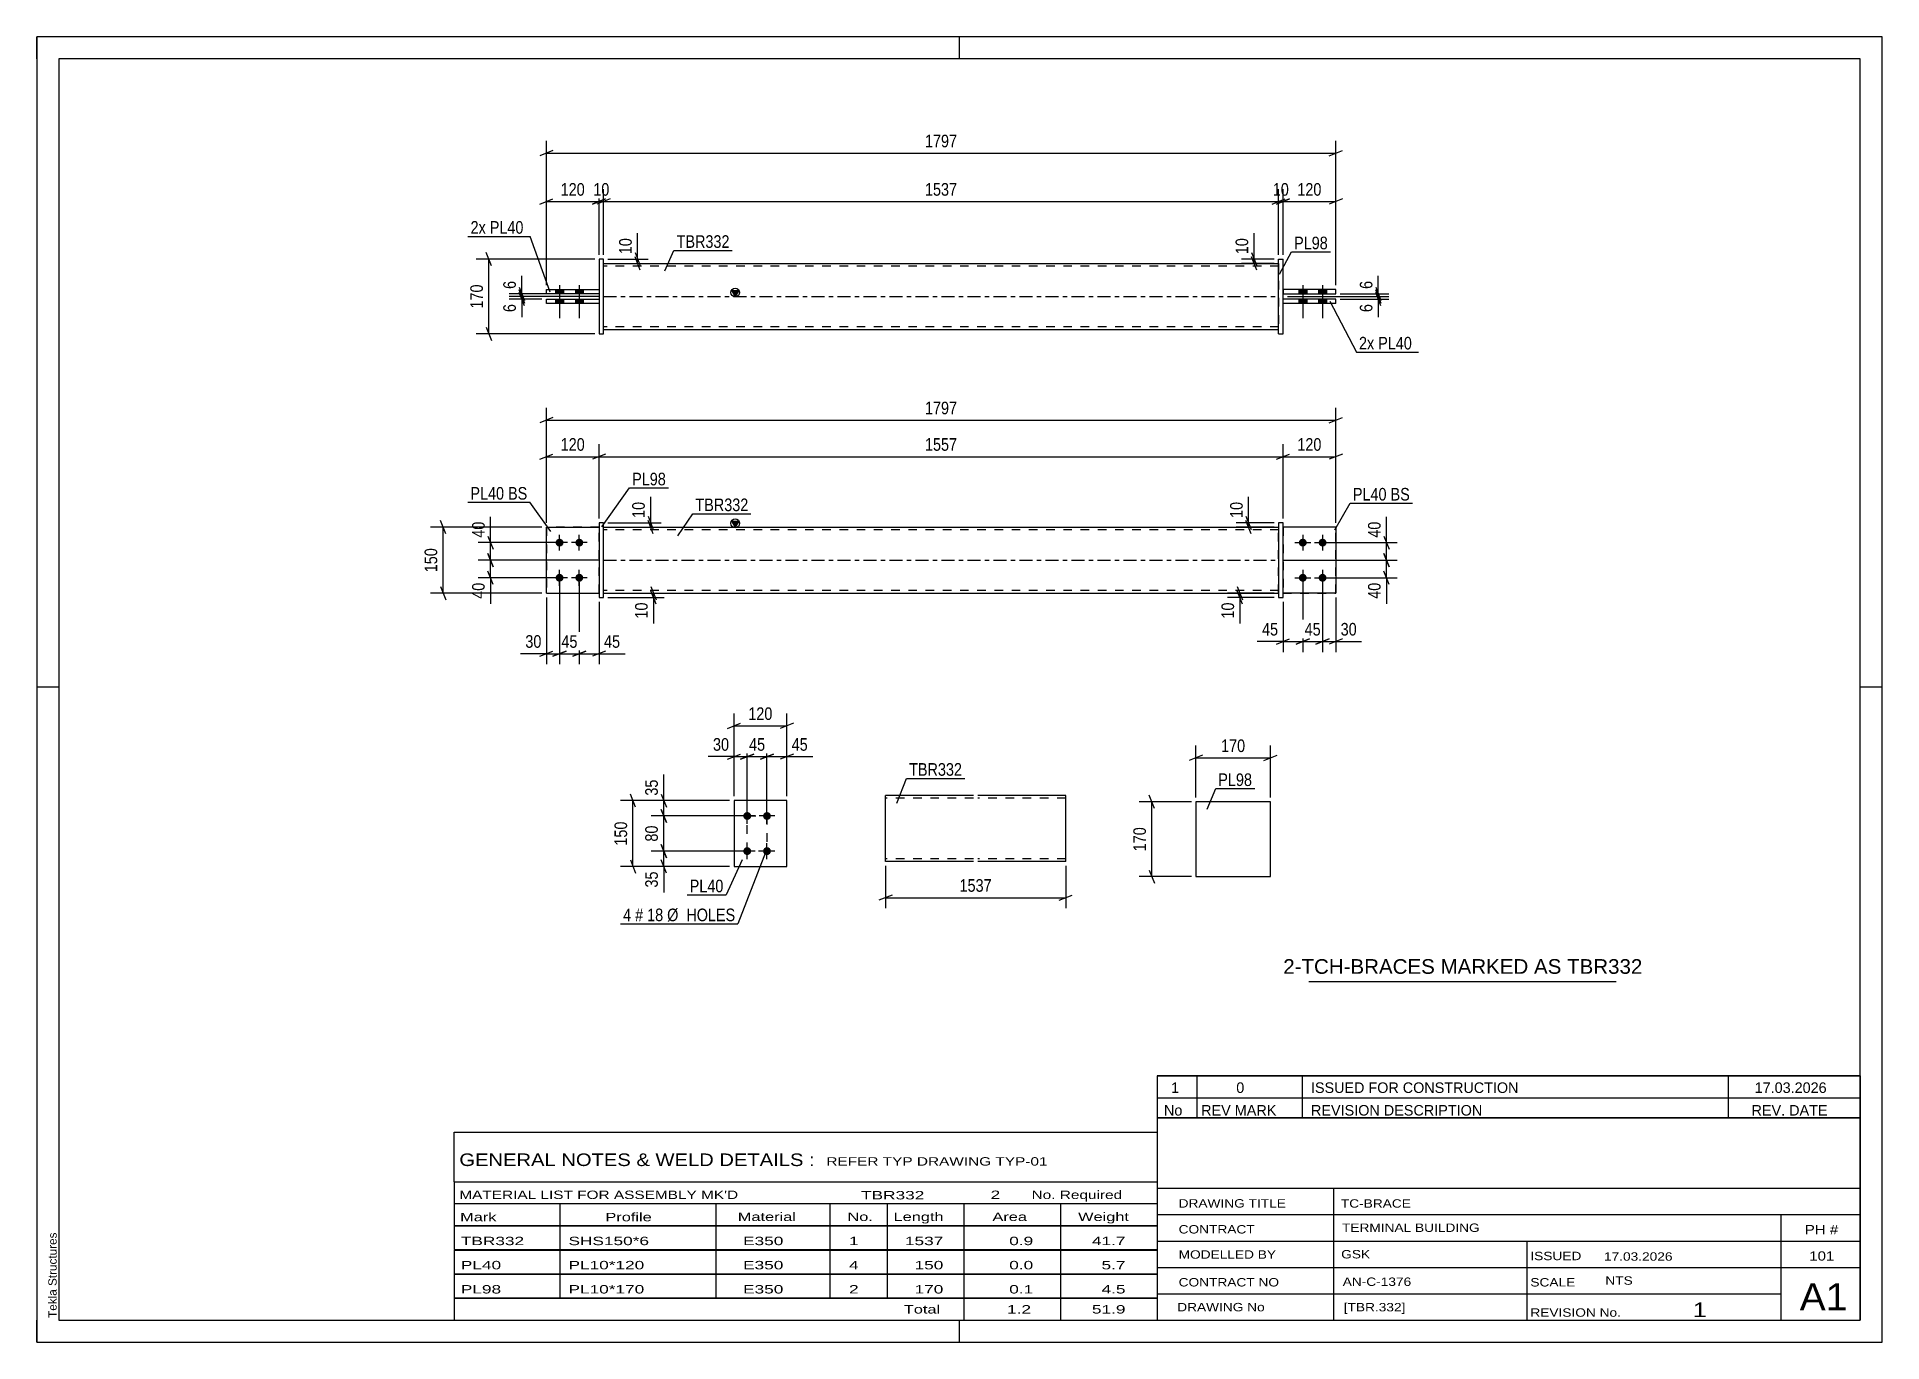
# Model space of a CAD drawing. Header units: millimetres. Extents: x 0 to 420, y 0 to 297.
import ezdxf

# ---------------------------------------------------------------- set-up
doc = ezdxf.new("R2010")
doc.units = ezdxf.units.MM
doc.linetypes.add('DXK_LINE_DOT2', pattern=[3.9198, 1.9599, -1.9599])
doc.linetypes.add('DXK_LINE_DOT3', pattern=[5.9187, 2.979, -0.9799, 0.9799, -0.9799])
doc.styles.add('Arial', font='ARIAL.TTF', dxfattribs={"height": 0.2})
doc.styles.add('Arial Narrow', font='ARIALN.TTF', dxfattribs={"height": 0.2})

# ---------------------------------------------------------------- blocks, each defined once
blk = doc.blocks.new('Unknown-580611942-1130')
at = {"color": 5, "linetype": 'Continuous'}
for p, q in [((420, 297), (0, 297)), ((0, 297), (0, 0)), ((0, 292), (0, 297)), ((210, 292), (210, 297)), ((420, 0), (420, 297)), ((415, 292), (5, 292)), ((5, 292), (5, 5)), ((415, 5), (415, 292)), ((5, 149), (0, 149)), ((420, 149), (415, 149)), ((0, 0), (0, 5)), ((5, 5), (415, 5)), ((210, 0), (210, 5)), ((0, 0), (420, 0))]:
    blk.add_line(p, q, dxfattribs=at)
at = {"color": 174, "linetype": 'Continuous', "style": 'Arial'}
blk.add_text('Tekla Structures', height=1.9102, rotation=90, dxfattribs=at).set_placement((4.5, 5.5))
blk = doc.blocks.new('Bolt-580611942-2071 - 2032')
at = {"linetype": 'Continuous'}
for points in [[(161.68, 118.82, -1), (161.68, 120.62, -1)], [(166.18, 118.82, -1), (166.18, 120.62, -1)], [(161.68, 110.82, -1), (161.68, 112.62, -1)], [(166.18, 110.82, -1), (166.18, 112.62, -1)]]:
    blk.add_hatch(color=1, dxfattribs=at).paths.add_polyline_path(points)
at = {"color": 1, "linetype": 'Continuous'}
for p, q in [((163.48, 119.72), (159.88, 119.72)), ((161.68, 117.92), (161.68, 121.52)), ((167.98, 119.72), (164.38, 119.72)), ((166.18, 117.92), (166.18, 121.52)), ((161.68, 109.92), (161.68, 113.52)), ((166.18, 109.92), (166.18, 113.52)), ((163.48, 111.72), (159.88, 111.72)), ((167.98, 111.72), (164.38, 111.72))]:
    blk.add_line(p, q, dxfattribs=at)
blk = doc.blocks.new('Part-580611942-2038 - 2032')
at = {"color": 2, "linetype": 'Continuous'}
for p, q in [((170.68, 123.22), (158.68, 123.22)), ((158.68, 123.22), (158.68, 108.22)), ((170.68, 108.22), (170.68, 123.22)), ((158.68, 108.22), (170.68, 108.22))]:
    blk.add_line(p, q, dxfattribs=at)
blk = doc.blocks.new('Part-580611942-1671 - 1649')
at = {"color": 2, "linetype": 'Continuous'}
for p, q in [((295.64, 185.42), (283.64, 185.42)), ((295.64, 185.42), (295.64, 170.42)), ((295.64, 170.42), (283.64, 170.42))]:
    blk.add_line(p, q, dxfattribs=at)
at = {"color": 7, "linetype": 'DXK_LINE_DOT2'}
blk.add_line((283.64, 185.42), (283.64, 170.42), dxfattribs=at)
blk = doc.blocks.new('Part-580611942-1655 - 1649')
at = {"color": 7, "linetype": 'DXK_LINE_DOT2'}
for p, q in [((127.96, 185.42), (115.96, 185.42)), ((115.96, 185.42), (115.96, 170.42)), ((127.96, 170.42), (127.96, 185.42)), ((115.96, 170.42), (127.96, 170.42))]:
    blk.add_line(p, q, dxfattribs=at)
blk = doc.blocks.new('Part-580611942-1676 - 1649')
at = {"linetype": 'Continuous'}
blk.add_hatch(color=2, dxfattribs=at).paths.add_polyline_path([(158.96, 185.42), (158.16, 186.82), (159.76, 186.82)])
at = {"color": 2, "linetype": 'Continuous'}
for p, q in [((128.96, 185.42), (282.64, 185.42)), ((158.96, 185.42), (158.16, 186.82)), ((158.16, 186.82), (159.76, 186.82)), ((159.76, 186.82), (158.96, 185.42)), ((128.96, 170.42), (282.64, 170.42))]:
    blk.add_line(p, q, dxfattribs=at)
at = {"color": 7, "linetype": 'DXK_LINE_DOT2'}
for p, q in [((128.96, 170.42), (128.96, 185.42)), ((282.64, 184.82), (128.96, 184.82)), ((282.64, 170.42), (282.64, 185.42)), ((282.64, 171.02), (128.96, 171.02))]:
    blk.add_line(p, q, dxfattribs=at)
at = {"color": 7, "linetype": 'DXK_LINE_DOT3'}
blk.add_line((128.96, 177.92), (282.64, 177.92), dxfattribs=at)
at = {"color": 2, "linetype": 'Continuous'}
blk.add_circle((158.96, 186.32), 1, dxfattribs=at)
blk = doc.blocks.new('Part-580611942-1660 - 1649')
at = {"color": 2, "linetype": 'Continuous'}
for p, q in [((115.96, 170.42), (115.96, 185.42)), ((115.96, 185.42), (127.96, 185.42)), ((115.96, 170.42), (127.96, 170.42))]:
    blk.add_line(p, q, dxfattribs=at)
at = {"color": 7, "linetype": 'DXK_LINE_DOT2'}
blk.add_line((127.96, 170.42), (127.96, 185.42), dxfattribs=at)
blk = doc.blocks.new('Part-580611942-1661 - 1649')
at = {"color": 2, "linetype": 'Continuous'}
for p, q in [((283.64, 186.42), (282.64, 186.42)), ((282.64, 186.42), (282.64, 169.42)), ((283.64, 169.42), (283.64, 186.42)), ((282.64, 169.42), (283.64, 169.42))]:
    blk.add_line(p, q, dxfattribs=at)
blk = doc.blocks.new('Part-580611942-1666 - 1649')
at = {"color": 7, "linetype": 'DXK_LINE_DOT2'}
for p, q in [((295.64, 185.42), (283.64, 185.42)), ((283.64, 185.42), (283.64, 170.42)), ((295.64, 170.42), (295.64, 185.42)), ((283.64, 170.42), (295.64, 170.42))]:
    blk.add_line(p, q, dxfattribs=at)
blk = doc.blocks.new('Bolt-580611942-1678 - 1649')
at = {"linetype": 'Continuous'}
for points in [[(118.96, 181.02, -1), (118.96, 182.82, -1)], [(123.46, 181.02, -1), (123.46, 182.82, -1)], [(118.96, 173.02, -1), (118.96, 174.82, -1)], [(123.46, 173.02, -1), (123.46, 174.82, -1)]]:
    blk.add_hatch(color=1, dxfattribs=at).paths.add_polyline_path(points)
at = {"color": 1, "linetype": 'Continuous'}
for p, q in [((120.76, 181.92), (117.16, 181.92)), ((118.96, 180.12), (118.96, 183.72)), ((125.26, 181.92), (121.66, 181.92)), ((123.46, 180.12), (123.46, 183.72)), ((120.76, 173.92), (117.16, 173.92)), ((118.96, 172.12), (118.96, 175.72)), ((125.26, 173.92), (121.66, 173.92)), ((123.46, 172.12), (123.46, 175.72))]:
    blk.add_line(p, q, dxfattribs=at)
blk = doc.blocks.new('Bolt-580611942-1679 - 1649')
at = {"linetype": 'Continuous'}
for points in [[(288.14, 182.82, -1), (288.14, 181.02, -1)], [(292.64, 182.82, -1), (292.64, 181.02, -1)], [(288.14, 174.82, -1), (288.14, 173.02, -1)], [(292.64, 174.82, -1), (292.64, 173.02, -1)]]:
    blk.add_hatch(color=1, dxfattribs=at).paths.add_polyline_path(points)
at = {"color": 1, "linetype": 'Continuous'}
for p, q in [((286.34, 181.92), (289.94, 181.92)), ((288.14, 183.72), (288.14, 180.12)), ((290.84, 181.92), (294.44, 181.92)), ((292.64, 183.72), (292.64, 180.12)), ((286.34, 173.92), (289.94, 173.92)), ((288.14, 175.72), (288.14, 172.12)), ((290.84, 173.92), (294.44, 173.92)), ((292.64, 175.72), (292.64, 172.12))]:
    blk.add_line(p, q, dxfattribs=at)
blk = doc.blocks.new('Part-580611942-1684 - 1649')
at = {"color": 2, "linetype": 'Continuous'}
for p, q in [((128.96, 186.42), (127.96, 186.42)), ((127.96, 186.42), (127.96, 169.42)), ((128.96, 169.42), (128.96, 186.42)), ((127.96, 169.42), (128.96, 169.42))]:
    blk.add_line(p, q, dxfattribs=at)
blk = doc.blocks.new('Part-580611942-1418 - 1367')
at = {"color": 2, "linetype": 'Continuous'}
for p, q in [((282.64, 229.43), (282.64, 246.43)), ((282.64, 246.43), (283.64, 246.43)), ((283.64, 229.43), (283.64, 246.43)), ((282.64, 229.43), (283.64, 229.43))]:
    blk.add_line(p, q, dxfattribs=at)
blk = doc.blocks.new('Bolt-580611942-1370 - 1367')
at = {"linetype": 'Continuous'}
for points in [[(118.06, 238.53), (119.86, 238.53), (119.86, 239.53), (118.06, 239.53)], [(118.06, 238.53), (119.86, 238.53), (119.86, 239.53), (118.06, 239.53)], [(122.56, 238.53), (124.36, 238.53), (124.36, 239.53), (122.56, 239.53)], [(122.56, 238.53), (124.36, 238.53), (124.36, 239.53), (122.56, 239.53)], [(118.06, 236.33), (119.86, 236.33), (119.86, 237.33), (118.06, 237.33)], [(118.06, 236.33), (119.86, 236.33), (119.86, 237.33), (118.06, 237.33)], [(122.56, 236.33), (124.36, 236.33), (124.36, 237.33), (122.56, 237.33)], [(122.56, 236.33), (124.36, 236.33), (124.36, 237.33), (122.56, 237.33)]]:
    blk.add_hatch(color=1, dxfattribs=at).paths.add_polyline_path(points)
at = {"color": 1, "linetype": 'Continuous'}
for p, q in [((118.06, 239.53), (118.06, 238.53)), ((118.06, 239.53), (118.06, 238.53)), ((118.96, 240.53), (118.96, 233.03)), ((118.96, 240.53), (118.96, 233.03)), ((119.86, 239.53), (119.86, 238.53)), ((119.86, 239.53), (119.86, 238.53)), ((122.56, 239.53), (122.56, 238.53)), ((122.56, 239.53), (122.56, 238.53)), ((123.46, 240.53), (123.46, 233.03)), ((123.46, 240.53), (123.46, 233.03)), ((124.36, 239.53), (124.36, 238.53)), ((124.36, 239.53), (124.36, 238.53)), ((118.06, 237.33), (118.06, 236.33)), ((118.06, 237.33), (118.06, 236.33)), ((119.86, 237.33), (119.86, 236.33)), ((119.86, 237.33), (119.86, 236.33)), ((122.56, 237.33), (122.56, 236.33)), ((122.56, 237.33), (122.56, 236.33)), ((124.36, 237.33), (124.36, 236.33)), ((124.36, 237.33), (124.36, 236.33))]:
    blk.add_line(p, q, dxfattribs=at)
blk = doc.blocks.new('Part-580611942-1403 - 1367')
at = {"color": 2, "linetype": 'Continuous'}
for p, q in [((115.96, 237.33), (127.96, 237.33)), ((115.96, 236.33), (115.96, 237.33)), ((127.96, 236.33), (115.96, 236.33))]:
    blk.add_line(p, q, dxfattribs=at)
at = {"color": 7, "linetype": 'DXK_LINE_DOT2'}
blk.add_line((127.96, 237.33), (127.96, 236.33), dxfattribs=at)
blk = doc.blocks.new('Bolt-580611942-1371 - 1367')
at = {"linetype": 'Continuous'}
for points in [[(289.04, 239.53), (287.24, 239.53), (287.24, 238.53), (289.04, 238.53)], [(289.04, 239.53), (287.24, 239.53), (287.24, 238.53), (289.04, 238.53)], [(293.54, 239.53), (291.74, 239.53), (291.74, 238.53), (293.54, 238.53)], [(293.54, 239.53), (291.74, 239.53), (291.74, 238.53), (293.54, 238.53)], [(289.04, 237.33), (287.24, 237.33), (287.24, 236.33), (289.04, 236.33)], [(289.04, 237.33), (287.24, 237.33), (287.24, 236.33), (289.04, 236.33)], [(293.54, 237.33), (291.74, 237.33), (291.74, 236.33), (293.54, 236.33)], [(293.54, 237.33), (291.74, 237.33), (291.74, 236.33), (293.54, 236.33)]]:
    blk.add_hatch(color=1, dxfattribs=at).paths.add_polyline_path(points)
at = {"color": 1, "linetype": 'Continuous'}
for p, q in [((287.24, 239.53), (287.24, 238.53)), ((287.24, 239.53), (287.24, 238.53)), ((288.14, 240.53), (288.14, 233.03)), ((288.14, 240.53), (288.14, 233.03)), ((289.04, 239.53), (289.04, 238.53)), ((289.04, 239.53), (289.04, 238.53)), ((291.74, 239.53), (291.74, 238.53)), ((291.74, 239.53), (291.74, 238.53)), ((292.64, 240.53), (292.64, 233.03)), ((292.64, 240.53), (292.64, 233.03)), ((293.54, 239.53), (293.54, 238.53)), ((293.54, 239.53), (293.54, 238.53)), ((287.24, 237.33), (287.24, 236.33)), ((287.24, 237.33), (287.24, 236.33)), ((289.04, 237.33), (289.04, 236.33)), ((289.04, 237.33), (289.04, 236.33)), ((291.74, 237.33), (291.74, 236.33)), ((291.74, 237.33), (291.74, 236.33)), ((293.54, 237.33), (293.54, 236.33)), ((293.54, 237.33), (293.54, 236.33))]:
    blk.add_line(p, q, dxfattribs=at)
blk = doc.blocks.new('Part-580611942-1372 - 1367')
at = {"color": 2, "linetype": 'Continuous'}
for p, q in [((128.96, 246.43), (127.96, 246.43)), ((127.96, 246.43), (127.96, 229.43)), ((128.96, 229.43), (128.96, 246.43)), ((127.96, 229.43), (128.96, 229.43))]:
    blk.add_line(p, q, dxfattribs=at)
blk = doc.blocks.new('Part-580611942-1398 - 1367')
at = {"color": 2, "linetype": 'Continuous'}
for p, q in [((115.96, 238.53), (115.96, 239.53)), ((115.96, 239.53), (127.96, 239.53)), ((127.96, 238.53), (115.96, 238.53))]:
    blk.add_line(p, q, dxfattribs=at)
at = {"color": 7, "linetype": 'DXK_LINE_DOT2'}
blk.add_line((127.96, 239.53), (127.96, 238.53), dxfattribs=at)
blk = doc.blocks.new('Part-580611942-1439 - 1367')
at = {"linetype": 'Continuous'}
blk.add_hatch(color=2, dxfattribs=at).paths.add_polyline_path([(158.96, 237.93), (158.16, 239.33), (159.76, 239.33)])
at = {"color": 2, "linetype": 'Continuous'}
for p, q in [((128.96, 245.43), (282.64, 245.43)), ((158.96, 237.93), (158.16, 239.33)), ((158.16, 239.33), (159.76, 239.33)), ((159.76, 239.33), (158.96, 237.93)), ((128.96, 230.43), (282.64, 230.43))]:
    blk.add_line(p, q, dxfattribs=at)
at = {"color": 7, "linetype": 'DXK_LINE_DOT2'}
for p, q in [((128.96, 230.43), (128.96, 245.43)), ((282.64, 244.83), (128.96, 244.83)), ((282.64, 245.43), (282.64, 230.43)), ((282.64, 231.03), (128.96, 231.03))]:
    blk.add_line(p, q, dxfattribs=at)
at = {"color": 7, "linetype": 'DXK_LINE_DOT3'}
blk.add_line((128.96, 237.93), (282.64, 237.93), dxfattribs=at)
at = {"color": 2, "linetype": 'Continuous'}
blk.add_circle((158.96, 238.83), 1, dxfattribs=at)
blk = doc.blocks.new('Part-580611942-1444 - 1367')
at = {"color": 2, "linetype": 'Continuous'}
for p, q in [((295.64, 237.33), (283.64, 237.33)), ((295.64, 236.33), (283.64, 236.33)), ((295.64, 236.33), (295.64, 237.33))]:
    blk.add_line(p, q, dxfattribs=at)
at = {"color": 7, "linetype": 'DXK_LINE_DOT2'}
blk.add_line((283.64, 236.33), (283.64, 237.33), dxfattribs=at)
blk = doc.blocks.new('Part-580611942-1449 - 1367')
at = {"color": 2, "linetype": 'Continuous'}
for p, q in [((295.64, 239.53), (283.64, 239.53)), ((295.64, 238.53), (295.64, 239.53)), ((283.64, 238.53), (295.64, 238.53))]:
    blk.add_line(p, q, dxfattribs=at)
at = {"color": 7, "linetype": 'DXK_LINE_DOT2'}
blk.add_line((283.64, 239.53), (283.64, 238.53), dxfattribs=at)
blk = doc.blocks.new('Part-580611942-2275 - 2269')
at = {"color": 2, "linetype": 'Continuous'}
for p, q in [((280.78, 122.92), (263.78, 122.92)), ((263.78, 122.92), (263.78, 105.92)), ((280.78, 105.92), (280.78, 122.92)), ((263.78, 105.92), (280.78, 105.92))]:
    blk.add_line(p, q, dxfattribs=at)
blk = doc.blocks.new('Part-580611942-2307 - 2299')
at = {"color": 2, "linetype": 'Continuous'}
for p, q in [((213.17, 124.39), (193.17, 124.39)), ((193.17, 109.48), (193.17, 124.39)), ((234.17, 124.39), (214.17, 124.39)), ((234.17, 109.39), (234.17, 124.39)), ((193.17, 109.39), (193.17, 109.48)), ((213.17, 109.39), (193.17, 109.39)), ((234.17, 109.39), (214.17, 109.39))]:
    blk.add_line(p, q, dxfattribs=at)
at = {"color": 7, "linetype": 'DXK_LINE_DOT2'}
for p, q in [((213.17, 123.79), (193.17, 123.79)), ((234.17, 123.79), (214.17, 123.79)), ((193.17, 109.99), (193.17, 110.04)), ((213.17, 109.99), (193.17, 109.99)), ((234.17, 109.99), (214.17, 109.99)), ((234.17, 109.99), (234.17, 110.04))]:
    blk.add_line(p, q, dxfattribs=at)
blk = doc.blocks.new('Rectangle-580611942-2255 - 2032')
at = {"color": 1, "linetype": 'DXK_LINE_DOT2'}
blk.add_lwpolyline([(161.68, 119.72), (166.18, 119.72), (166.18, 111.72), (161.68, 111.72), (161.68, 119.72)], close=True, dxfattribs=at)
blk = doc.blocks.new('StraightDimension-580611942-2171 - 2032')
at = {"color": 7, "linetype": 'Continuous'}
for p, q in [((157.68, 123.22), (139.83, 123.22)), ((142.08, 124.72), (143.28, 121.72)), ((142.68, 119.72), (142.68, 123.22)), ((160.68, 119.72), (139.83, 119.72)), ((143.28, 118.22), (142.08, 121.22))]:
    blk.add_line(p, q, dxfattribs=at)
at = {"color": 0}
blk.add_wipeout([(141.93, 128.6), (137.73, 128.6), (137.73, 123.74), (141.93, 123.74)], dxfattribs=at)
at = {"color": 7, "linetype": 'Continuous'}
blk.add_line((142.68, 123.22), (142.68, 129.12), dxfattribs=at)
blk.add_line((142.68, 123.22), (142.68, 129.12), dxfattribs=at)
at = {"color": 3, "style": 'Arial Narrow'}
blk.add_text('35', height=2.863, rotation=90.0002, dxfattribs=at).set_placement((141.33, 124.34))
blk = doc.blocks.new('StraightDimension-580611942-2148 - 2032')
at = {"color": 7, "linetype": 'Continuous'}
for p, q in [((160.68, 111.72), (139.83, 111.72)), ((142.08, 113.22), (143.28, 110.22)), ((143.28, 106.72), (142.08, 109.72)), ((142.68, 108.22), (142.68, 111.72)), ((157.68, 108.22), (139.83, 108.22))]:
    blk.add_line(p, q, dxfattribs=at)
at = {"color": 0}
blk.add_wipeout([(141.93, 107.69), (137.73, 107.69), (137.73, 102.83), (141.93, 102.83)], dxfattribs=at)
at = {"color": 7, "linetype": 'Continuous'}
blk.add_line((142.68, 108.22), (142.68, 102.31), dxfattribs=at)
blk.add_line((142.68, 108.22), (142.68, 102.31), dxfattribs=at)
at = {"color": 3, "style": 'Arial Narrow'}
blk.add_text('35', height=2.863, rotation=90.0002, dxfattribs=at).set_placement((141.33, 103.43))
blk = doc.blocks.new('StraightDimension-580611942-2225 - 2032')
at = {"color": 7, "linetype": 'Continuous'}
for p, q in [((166.18, 120.72), (166.18, 136.07)), ((170.68, 124.22), (170.68, 136.07)), ((164.68, 132.62), (167.68, 133.82)), ((166.18, 133.22), (170.68, 133.22)), ((172.18, 133.82), (169.18, 132.62))]:
    blk.add_line(p, q, dxfattribs=at)
at = {"color": 0}
blk.add_wipeout([(176.06, 133.97), (176.06, 138.17), (171.2, 138.17), (171.2, 133.97)], dxfattribs=at)
at = {"color": 7, "linetype": 'Continuous'}
blk.add_line((170.68, 133.22), (176.58, 133.22), dxfattribs=at)
blk.add_line((170.68, 133.22), (176.58, 133.22), dxfattribs=at)
at = {"color": 3, "style": 'Arial Narrow'}
blk.add_text('45', height=2.863, dxfattribs=at).set_placement((171.8, 134.57))
blk = doc.blocks.new('StraightDimension-580611942-2161 - 2032')
at = {"color": 7, "linetype": 'Continuous'}
for p, q in [((160.68, 119.72), (139.83, 119.72)), ((142.08, 121.22), (143.28, 118.22)), ((142.68, 111.72), (142.68, 119.72)), ((160.68, 111.72), (139.83, 111.72)), ((143.28, 110.22), (142.08, 113.22))]:
    blk.add_line(p, q, dxfattribs=at)
at = {"color": 0}
blk.add_wipeout([(141.93, 118.14), (137.73, 118.14), (137.73, 113.29), (141.93, 113.29)], dxfattribs=at)
at = {"color": 3, "style": 'Arial Narrow'}
blk.add_text('80', height=2.863, rotation=90.0002, dxfattribs=at).set_placement((141.33, 113.89))
blk = doc.blocks.new('StraightDimension-580611942-2185 - 2032')
at = {"color": 7, "linetype": 'Continuous'}
for p, q in [((157.68, 123.22), (132.83, 123.22)), ((136.28, 121.72), (135.08, 124.72)), ((135.68, 108.22), (135.68, 123.22)), ((135.08, 109.72), (136.28, 106.72)), ((157.68, 108.22), (132.83, 108.22))]:
    blk.add_line(p, q, dxfattribs=at)
at = {"color": 0}
blk.add_wipeout([(134.93, 119.06), (130.73, 119.06), (130.73, 112.37), (134.93, 112.37)], dxfattribs=at)
at = {"color": 3, "style": 'Arial Narrow'}
blk.add_text('150', height=2.863, rotation=90.0002, dxfattribs=at).set_placement((134.33, 112.97))
blk = doc.blocks.new('StraightDimension-580611942-2202 - 2032')
at = {"color": 7, "linetype": 'Continuous'}
for p, q in [((158.68, 124.22), (158.68, 136.07)), ((161.68, 120.72), (161.68, 136.07)), ((157.18, 132.62), (160.18, 133.82)), ((158.68, 133.22), (161.68, 133.22)), ((163.18, 133.82), (160.18, 132.62))]:
    blk.add_line(p, q, dxfattribs=at)
at = {"color": 0}
blk.add_wipeout([(158.15, 133.97), (158.15, 138.17), (153.29, 138.17), (153.29, 133.97)], dxfattribs=at)
at = {"color": 7, "linetype": 'Continuous'}
blk.add_line((158.68, 133.22), (152.77, 133.22), dxfattribs=at)
blk.add_line((158.68, 133.22), (152.77, 133.22), dxfattribs=at)
at = {"color": 3, "style": 'Arial Narrow'}
blk.add_text('30', height=2.863, dxfattribs=at).set_placement((153.89, 134.57))
blk = doc.blocks.new('StraightDimension-580611942-2215 - 2032')
at = {"color": 7, "linetype": 'Continuous'}
for p, q in [((161.68, 120.72), (161.68, 136.07)), ((166.18, 120.72), (166.18, 136.07)), ((160.18, 132.62), (163.18, 133.82)), ((161.68, 133.22), (166.18, 133.22)), ((167.68, 133.82), (164.68, 132.62))]:
    blk.add_line(p, q, dxfattribs=at)
at = {"color": 0}
blk.add_wipeout([(166.35, 133.97), (166.35, 138.17), (161.5, 138.17), (161.5, 133.97)], dxfattribs=at)
at = {"color": 3, "style": 'Arial Narrow'}
blk.add_text('45', height=2.863, dxfattribs=at).set_placement((162.1, 134.57))
blk = doc.blocks.new('StraightDimension-580611942-2239 - 2032')
at = {"color": 7, "linetype": 'Continuous'}
for p, q in [((158.68, 124.22), (158.68, 143.07)), ((170.68, 124.22), (170.68, 143.07)), ((157.18, 139.62), (160.18, 140.82)), ((158.68, 140.22), (170.68, 140.22)), ((172.18, 140.82), (169.18, 139.62))]:
    blk.add_line(p, q, dxfattribs=at)
at = {"color": 0}
blk.add_wipeout([(168.02, 140.97), (168.02, 145.17), (161.33, 145.17), (161.33, 140.97)], dxfattribs=at)
at = {"color": 3, "style": 'Arial Narrow'}
blk.add_text('120', height=2.863, dxfattribs=at).set_placement((161.93, 141.57))
blk = doc.blocks.new('StraightDimension-580611942-1729 - 1649')
at = {"color": 7, "linetype": 'Continuous'}
for p, q in [((123.46, 172.92), (123.46, 154.25)), ((127.96, 168.42), (127.96, 154.25)), ((121.96, 156.05), (124.96, 157.25)), ((123.46, 156.65), (127.96, 156.65)), ((129.46, 157.25), (126.46, 156.05))]:
    blk.add_line(p, q, dxfattribs=at)
at = {"color": 0}
blk.add_wipeout([(133.35, 157.4), (133.35, 161.6), (128.49, 161.6), (128.49, 157.4)], dxfattribs=at)
at = {"color": 7, "linetype": 'Continuous'}
blk.add_line((127.96, 156.65), (133.87, 156.65), dxfattribs=at)
blk.add_line((127.96, 156.65), (133.87, 156.65), dxfattribs=at)
at = {"color": 3, "style": 'Arial Narrow'}
blk.add_text('45', height=2.863, dxfattribs=at).set_placement((129.09, 158))
blk = doc.blocks.new('StraightDimension-580611942-1783 - 1649')
at = {"color": 7, "linetype": 'Continuous'}
for p, q in [((117.96, 181.92), (100.42, 181.92)), ((102.67, 183.42), (103.87, 180.42)), ((103.27, 177.92), (103.27, 181.92)), ((127.96, 177.92), (100.42, 177.92)), ((103.87, 176.42), (102.67, 179.42))]:
    blk.add_line(p, q, dxfattribs=at)
at = {"color": 0}
blk.add_wipeout([(102.52, 187.3), (98.32, 187.3), (98.32, 182.44), (102.52, 182.44)], dxfattribs=at)
at = {"color": 7, "linetype": 'Continuous'}
blk.add_line((103.27, 181.92), (103.27, 187.82), dxfattribs=at)
blk.add_line((103.27, 181.92), (103.27, 187.82), dxfattribs=at)
at = {"color": 3, "style": 'Arial Narrow'}
blk.add_text('40', height=2.863, rotation=90.0002, dxfattribs=at).set_placement((101.92, 183.04))
blk = doc.blocks.new('StraightDimension-580611942-1736 - 1649')
at = {"color": 7, "linetype": 'Continuous'}
for p, q in [((118.96, 172.92), (118.96, 154.25)), ((123.46, 172.92), (123.46, 154.25)), ((117.46, 156.05), (120.46, 157.25)), ((118.96, 156.65), (123.46, 156.65)), ((124.96, 157.25), (121.96, 156.05))]:
    blk.add_line(p, q, dxfattribs=at)
at = {"color": 0}
blk.add_wipeout([(123.64, 157.4), (123.64, 161.6), (118.79, 161.6), (118.79, 157.4)], dxfattribs=at)
at = {"color": 3, "style": 'Arial Narrow'}
blk.add_text('45', height=2.863, dxfattribs=at).set_placement((119.39, 158))
blk = doc.blocks.new('StraightDimension-580611942-1743 - 1649')
at = {"color": 7, "linetype": 'Continuous'}
for p, q in [((118.96, 172.92), (118.96, 154.25)), ((115.96, 169.42), (115.96, 154.25)), ((114.46, 156.05), (117.46, 157.25)), ((115.96, 156.65), (118.96, 156.65)), ((120.46, 157.25), (117.46, 156.05))]:
    blk.add_line(p, q, dxfattribs=at)
at = {"color": 0}
blk.add_wipeout([(115.44, 157.4), (115.44, 161.6), (110.58, 161.6), (110.58, 157.4)], dxfattribs=at)
at = {"color": 7, "linetype": 'Continuous'}
blk.add_line((115.96, 156.65), (110.06, 156.65), dxfattribs=at)
blk.add_line((115.96, 156.65), (110.06, 156.65), dxfattribs=at)
at = {"color": 3, "style": 'Arial Narrow'}
blk.add_text('30', height=2.863, dxfattribs=at).set_placement((111.18, 158))
blk = doc.blocks.new('StraightDimension-580611942-1875 - 1649')
at = {"color": 7, "linetype": 'Continuous'}
for p, q in [((293.64, 181.92), (309.6, 181.92)), ((306.6, 183.42), (307.8, 180.42)), ((307.2, 177.92), (307.2, 181.92)), ((283.64, 177.92), (309.6, 177.92)), ((307.8, 176.42), (306.6, 179.42))]:
    blk.add_line(p, q, dxfattribs=at)
at = {"color": 0}
blk.add_wipeout([(306.45, 187.3), (302.25, 187.3), (302.25, 182.44), (306.45, 182.44)], dxfattribs=at)
at = {"color": 7, "linetype": 'Continuous'}
blk.add_line((307.2, 181.92), (307.2, 187.82), dxfattribs=at)
blk.add_line((307.2, 181.92), (307.2, 187.82), dxfattribs=at)
at = {"color": 3, "style": 'Arial Narrow'}
blk.add_text('40', height=2.863, rotation=90.0002, dxfattribs=at).set_placement((305.85, 183.04))
blk = doc.blocks.new('StraightDimension-580611942-1810 - 1649')
at = {"color": 7, "linetype": 'Continuous'}
for p, q in [((281.64, 170.42), (270.99, 170.42)), ((281.64, 169.42), (270.99, 169.42)), ((273.24, 171.92), (274.44, 168.92)), ((274.44, 167.92), (273.24, 170.92)), ((273.84, 169.42), (273.84, 170.42))]:
    blk.add_line(p, q, dxfattribs=at)
at = {"color": 0}
blk.add_wipeout([(273.09, 168.89), (268.89, 168.89), (268.89, 164.04), (273.09, 164.04)], dxfattribs=at)
at = {"color": 7, "linetype": 'Continuous'}
blk.add_line((273.84, 169.42), (273.84, 163.51), dxfattribs=at)
blk.add_line((273.84, 169.42), (273.84, 163.51), dxfattribs=at)
at = {"color": 3, "style": 'Arial Narrow'}
blk.add_text('10', height=2.863, rotation=90.0002, dxfattribs=at).set_placement((272.49, 164.64))
blk = doc.blocks.new('StraightDimension-580611942-1911 - 1649')
at = {"color": 7, "linetype": 'Continuous'}
for p, q in [((282.14, 200.88), (285.14, 202.08)), ((283.64, 187.42), (283.64, 204.33)), ((297.14, 202.08), (294.14, 200.88)), ((295.64, 186.42), (295.64, 204.33)), ((283.64, 201.48), (295.64, 201.48))]:
    blk.add_line(p, q, dxfattribs=at)
at = {"color": 0}
blk.add_wipeout([(292.98, 202.23), (292.98, 206.43), (286.3, 206.43), (286.3, 202.23)], dxfattribs=at)
at = {"color": 3, "style": 'Arial Narrow'}
blk.add_text('120', height=2.863, dxfattribs=at).set_placement((286.9, 202.83))
blk = doc.blocks.new('StraightDimension-580611942-1704 - 1649')
at = {"color": 7, "linetype": 'Continuous'}
for p, q in [((117.46, 210.38), (114.46, 209.18)), ((115.96, 186.42), (115.96, 212.63)), ((294.14, 209.18), (297.14, 210.38)), ((295.64, 186.42), (295.64, 212.63)), ((115.96, 209.78), (295.64, 209.78))]:
    blk.add_line(p, q, dxfattribs=at)
at = {"color": 0}
blk.add_wipeout([(210.06, 210.53), (210.06, 214.73), (201.54, 214.73), (201.54, 210.53)], dxfattribs=at)
at = {"color": 3, "style": 'Arial Narrow'}
blk.add_text('1797', height=2.863, dxfattribs=at).set_placement((202.14, 211.13))
blk = doc.blocks.new('StraightDimension-580611942-1765 - 1649')
at = {"color": 7, "linetype": 'Continuous'}
for p, q in [((129.96, 170.42), (142.77, 170.42)), ((129.96, 169.42), (142.77, 169.42)), ((139.77, 171.92), (140.97, 168.92)), ((140.97, 167.92), (139.77, 170.92)), ((140.37, 169.42), (140.37, 170.42))]:
    blk.add_line(p, q, dxfattribs=at)
at = {"color": 0}
blk.add_wipeout([(139.62, 168.89), (135.42, 168.89), (135.42, 164.04), (139.62, 164.04)], dxfattribs=at)
at = {"color": 7, "linetype": 'Continuous'}
blk.add_line((140.37, 169.42), (140.37, 163.51), dxfattribs=at)
blk.add_line((140.37, 169.42), (140.37, 163.51), dxfattribs=at)
at = {"color": 3, "style": 'Arial Narrow'}
blk.add_text('10', height=2.863, rotation=90.0002, dxfattribs=at).set_placement((139.02, 164.64))
blk = doc.blocks.new('StraightDimension-580611942-1774 - 1649')
at = {"color": 7, "linetype": 'Continuous'}
for p, q in [((129.96, 186.42), (142.11, 186.42)), ((129.96, 185.42), (142.11, 185.42)), ((139.11, 187.92), (140.31, 184.92)), ((140.31, 183.92), (139.11, 186.92)), ((139.71, 185.42), (139.71, 186.42))]:
    blk.add_line(p, q, dxfattribs=at)
at = {"color": 0}
blk.add_wipeout([(138.96, 191.8), (134.76, 191.8), (134.76, 186.94), (138.96, 186.94)], dxfattribs=at)
at = {"color": 7, "linetype": 'Continuous'}
blk.add_line((139.71, 186.42), (139.71, 192.32), dxfattribs=at)
blk.add_line((139.71, 186.42), (139.71, 192.32), dxfattribs=at)
at = {"color": 3, "style": 'Arial Narrow'}
blk.add_text('10', height=2.863, rotation=90.0002, dxfattribs=at).set_placement((138.36, 187.54))
blk = doc.blocks.new('StraightDimension-580611942-1796 - 1649')
at = {"color": 7, "linetype": 'Continuous'}
for p, q in [((127.96, 177.92), (100.42, 177.92)), ((102.67, 179.42), (103.87, 176.42)), ((103.27, 173.92), (103.27, 177.92)), ((117.96, 173.92), (100.42, 173.92)), ((103.87, 172.42), (102.67, 175.42))]:
    blk.add_line(p, q, dxfattribs=at)
at = {"color": 0}
blk.add_wipeout([(102.52, 173.39), (98.32, 173.39), (98.32, 168.54), (102.52, 168.54)], dxfattribs=at)
at = {"color": 7, "linetype": 'Continuous'}
blk.add_line((103.27, 173.92), (103.27, 168.01), dxfattribs=at)
blk.add_line((103.27, 173.92), (103.27, 168.01), dxfattribs=at)
at = {"color": 3, "style": 'Arial Narrow'}
blk.add_text('40', height=2.863, rotation=90.0002, dxfattribs=at).set_placement((101.92, 169.14))
blk = doc.blocks.new('StraightDimension-580611942-1819 - 1649')
at = {"color": 7, "linetype": 'Continuous'}
for p, q in [((288.14, 172.92), (288.14, 157.03)), ((283.64, 168.42), (283.64, 157.03)), ((282.14, 158.83), (285.14, 160.03)), ((289.64, 160.03), (286.64, 158.83)), ((283.64, 159.43), (288.14, 159.43))]:
    blk.add_line(p, q, dxfattribs=at)
at = {"color": 0}
blk.add_wipeout([(283.11, 160.18), (283.11, 164.38), (278.26, 164.38), (278.26, 160.18)], dxfattribs=at)
at = {"color": 7, "linetype": 'Continuous'}
blk.add_line((283.64, 159.43), (277.73, 159.43), dxfattribs=at)
blk.add_line((283.64, 159.43), (277.73, 159.43), dxfattribs=at)
at = {"color": 3, "style": 'Arial Narrow'}
blk.add_text('45', height=2.863, dxfattribs=at).set_placement((278.86, 160.78))
blk = doc.blocks.new('StraightDimension-580611942-1829 - 1649')
at = {"color": 7, "linetype": 'Continuous'}
for p, q in [((288.14, 172.92), (288.14, 157.03)), ((292.64, 172.92), (292.64, 157.03)), ((286.64, 158.83), (289.64, 160.03)), ((294.14, 160.03), (291.14, 158.83)), ((288.14, 159.43), (292.64, 159.43))]:
    blk.add_line(p, q, dxfattribs=at)
at = {"color": 0}
blk.add_wipeout([(292.82, 160.18), (292.82, 164.38), (287.96, 164.38), (287.96, 160.18)], dxfattribs=at)
at = {"color": 3, "style": 'Arial Narrow'}
blk.add_text('45', height=2.863, dxfattribs=at).set_placement((288.56, 160.78))
blk = doc.blocks.new('StraightDimension-580611942-1839 - 1649')
at = {"color": 7, "linetype": 'Continuous'}
for p, q in [((292.64, 172.92), (292.64, 157.03)), ((295.64, 169.42), (295.64, 157.03)), ((291.14, 158.83), (294.14, 160.03)), ((297.14, 160.03), (294.14, 158.83)), ((292.64, 159.43), (295.64, 159.43))]:
    blk.add_line(p, q, dxfattribs=at)
at = {"color": 0}
blk.add_wipeout([(301.02, 160.18), (301.02, 164.38), (296.16, 164.38), (296.16, 160.18)], dxfattribs=at)
at = {"color": 7, "linetype": 'Continuous'}
blk.add_line((295.64, 159.43), (301.54, 159.43), dxfattribs=at)
blk.add_line((295.64, 159.43), (301.54, 159.43), dxfattribs=at)
at = {"color": 3, "style": 'Arial Narrow'}
blk.add_text('30', height=2.863, dxfattribs=at).set_placement((296.76, 160.78))
blk = doc.blocks.new('StraightDimension-580611942-1853 - 1649')
at = {"color": 7, "linetype": 'Continuous'}
for p, q in [((114.96, 185.42), (89.61, 185.42)), ((93.06, 183.92), (91.86, 186.92)), ((92.46, 170.42), (92.46, 185.42)), ((114.96, 170.42), (89.61, 170.42)), ((91.86, 171.92), (93.06, 168.92))]:
    blk.add_line(p, q, dxfattribs=at)
at = {"color": 0}
blk.add_wipeout([(91.71, 181.26), (87.51, 181.26), (87.51, 174.58), (91.71, 174.58)], dxfattribs=at)
at = {"color": 3, "style": 'Arial Narrow'}
blk.add_text('150', height=2.863, rotation=90.0002, dxfattribs=at).set_placement((91.11, 175.18))
blk = doc.blocks.new('StraightDimension-580611942-1888 - 1649')
at = {"color": 7, "linetype": 'Continuous'}
for p, q in [((283.64, 177.92), (309.6, 177.92)), ((306.6, 179.42), (307.8, 176.42)), ((307.2, 173.92), (307.2, 177.92)), ((293.64, 173.92), (309.6, 173.92)), ((307.8, 172.42), (306.6, 175.42))]:
    blk.add_line(p, q, dxfattribs=at)
at = {"color": 0}
blk.add_wipeout([(306.45, 173.39), (302.25, 173.39), (302.25, 168.54), (306.45, 168.54)], dxfattribs=at)
at = {"color": 7, "linetype": 'Continuous'}
blk.add_line((307.2, 173.92), (307.2, 168.01), dxfattribs=at)
blk.add_line((307.2, 173.92), (307.2, 168.01), dxfattribs=at)
at = {"color": 3, "style": 'Arial Narrow'}
blk.add_text('40', height=2.863, rotation=90.0002, dxfattribs=at).set_placement((305.85, 169.14))
blk = doc.blocks.new('StraightDimension-580611942-1902 - 1649')
at = {"color": 7, "linetype": 'Continuous'}
for p, q in [((281.64, 186.42), (272.96, 186.42)), ((281.64, 185.42), (272.96, 185.42)), ((275.21, 187.92), (276.41, 184.92)), ((276.41, 183.92), (275.21, 186.92)), ((275.81, 185.42), (275.81, 186.42))]:
    blk.add_line(p, q, dxfattribs=at)
at = {"color": 0}
blk.add_wipeout([(275.06, 191.8), (270.86, 191.8), (270.86, 186.94), (275.06, 186.94)], dxfattribs=at)
at = {"color": 7, "linetype": 'Continuous'}
blk.add_line((275.81, 186.42), (275.81, 192.32), dxfattribs=at)
blk.add_line((275.81, 186.42), (275.81, 192.32), dxfattribs=at)
at = {"color": 3, "style": 'Arial Narrow'}
blk.add_text('10', height=2.863, rotation=90.0002, dxfattribs=at).set_placement((274.46, 187.54))
blk = doc.blocks.new('StraightDimension-580611942-1921 - 1649')
at = {"color": 7, "linetype": 'Continuous'}
for p, q in [((129.46, 202.08), (126.46, 200.88)), ((127.96, 187.42), (127.96, 204.33)), ((282.14, 200.88), (285.14, 202.08)), ((283.64, 187.42), (283.64, 204.33)), ((127.96, 201.48), (283.64, 201.48))]:
    blk.add_line(p, q, dxfattribs=at)
at = {"color": 0}
blk.add_wipeout([(210.06, 202.23), (210.06, 206.43), (201.54, 206.43), (201.54, 202.23)], dxfattribs=at)
at = {"color": 3, "style": 'Arial Narrow'}
blk.add_text('1557', height=2.863, dxfattribs=at).set_placement((202.14, 202.83))
blk = doc.blocks.new('StraightDimension-580611942-1928 - 1649')
at = {"color": 7, "linetype": 'Continuous'}
for p, q in [((114.46, 200.88), (117.46, 202.08)), ((115.96, 186.42), (115.96, 204.33)), ((129.46, 202.08), (126.46, 200.88)), ((127.96, 187.42), (127.96, 204.33)), ((115.96, 201.48), (127.96, 201.48))]:
    blk.add_line(p, q, dxfattribs=at)
at = {"color": 0}
blk.add_wipeout([(125.31, 202.23), (125.31, 206.43), (118.62, 206.43), (118.62, 202.23)], dxfattribs=at)
at = {"color": 3, "style": 'Arial Narrow'}
blk.add_text('120', height=2.863, dxfattribs=at).set_placement((119.22, 202.83))
blk = doc.blocks.new('StraightDimension-580611942-1594 - 1367')
at = {"color": 7, "linetype": 'Continuous'}
for p, q in [((304.73, 239.43), (305.93, 236.43)), ((284.64, 237.93), (307.73, 237.93)), ((296.64, 237.33), (307.73, 237.33)), ((305.93, 235.83), (304.73, 238.83)), ((305.33, 237.33), (305.33, 237.93))]:
    blk.add_line(p, q, dxfattribs=at)
at = {"color": 0}
blk.add_wipeout([(304.58, 236.8), (300.38, 236.8), (300.38, 233.78), (304.58, 233.78)], dxfattribs=at)
at = {"color": 7, "linetype": 'Continuous'}
blk.add_line((305.33, 237.33), (305.33, 233.25), dxfattribs=at)
blk.add_line((305.33, 237.33), (305.33, 233.25), dxfattribs=at)
at = {"color": 3, "style": 'Arial Narrow'}
blk.add_text('6', height=2.86, rotation=90.0002, dxfattribs=at).set_placement((303.98, 234.38))
blk = doc.blocks.new('StraightDimension-580611942-1471 - 1367')
at = {"color": 7, "linetype": 'Continuous'}
for p, q in [((109.77, 240.03), (110.97, 237.03)), ((110.97, 236.43), (109.77, 239.43)), ((120.96, 238.53), (107.52, 238.53)), ((127.96, 237.93), (107.52, 237.93)), ((110.37, 237.93), (110.37, 238.53))]:
    blk.add_line(p, q, dxfattribs=at)
at = {"color": 0}
blk.add_wipeout([(109.62, 242.08), (105.42, 242.08), (105.42, 239.05), (109.62, 239.05)], dxfattribs=at)
at = {"color": 7, "linetype": 'Continuous'}
blk.add_line((110.37, 238.53), (110.37, 242.61), dxfattribs=at)
blk.add_line((110.37, 238.53), (110.37, 242.61), dxfattribs=at)
at = {"color": 3, "style": 'Arial Narrow'}
blk.add_text('6', height=2.86, rotation=90.0002, dxfattribs=at).set_placement((109.02, 239.65))
blk = doc.blocks.new('StraightDimension-580611942-1542 - 1367')
at = {"color": 7, "linetype": 'Continuous'}
for p, q in [((115.96, 240.53), (115.96, 262.37)), ((127.96, 247.43), (127.96, 262.37)), ((114.46, 258.92), (117.46, 260.12)), ((115.96, 259.52), (127.96, 259.52)), ((129.46, 260.12), (126.46, 258.92))]:
    blk.add_line(p, q, dxfattribs=at)
at = {"color": 0}
blk.add_wipeout([(125.31, 260.27), (125.31, 264.47), (118.62, 264.47), (118.62, 260.27)], dxfattribs=at)
at = {"color": 3, "style": 'Arial Narrow'}
blk.add_text('120', height=2.863, dxfattribs=at).set_placement((119.22, 260.87))
blk = doc.blocks.new('StraightDimension-580611942-1562 - 1367')
at = {"color": 7, "linetype": 'Continuous'}
for p, q in [((282.64, 247.43), (282.64, 262.37)), ((283.64, 247.43), (283.64, 262.37)), ((281.14, 258.92), (284.14, 260.12)), ((285.14, 260.12), (282.14, 258.92)), ((282.64, 259.52), (283.64, 259.52))]:
    blk.add_line(p, q, dxfattribs=at)
at = {"color": 0}
blk.add_wipeout([(285.57, 260.27), (285.57, 264.47), (280.71, 264.47), (280.71, 260.27)], dxfattribs=at)
at = {"color": 3, "style": 'Arial Narrow'}
blk.add_text('10', height=2.863, dxfattribs=at).set_placement((281.31, 260.87))
blk = doc.blocks.new('StraightDimension-580611942-1603 - 1367')
at = {"color": 7, "linetype": 'Continuous'}
for p, q in [((304.73, 240.03), (305.93, 237.03)), ((305.93, 236.43), (304.73, 239.43)), ((284.64, 237.93), (307.73, 237.93)), ((296.64, 238.53), (307.73, 238.53)), ((305.33, 237.93), (305.33, 238.53))]:
    blk.add_line(p, q, dxfattribs=at)
at = {"color": 0}
blk.add_wipeout([(304.58, 242.08), (300.38, 242.08), (300.38, 239.05), (304.58, 239.05)], dxfattribs=at)
at = {"color": 7, "linetype": 'Continuous'}
blk.add_line((305.33, 238.53), (305.33, 242.61), dxfattribs=at)
blk.add_line((305.33, 238.53), (305.33, 242.61), dxfattribs=at)
at = {"color": 3, "style": 'Arial Narrow'}
blk.add_text('6', height=2.86, rotation=90.0002, dxfattribs=at).set_placement((303.98, 239.65))
blk = doc.blocks.new('StraightDimension-580611942-1453 - 1367')
at = {"color": 7, "linetype": 'Continuous'}
for p, q in [((136.14, 247.93), (137.34, 244.93)), ((129.96, 246.43), (139.14, 246.43)), ((129.96, 245.43), (139.14, 245.43)), ((137.34, 243.93), (136.14, 246.93)), ((136.74, 245.43), (136.74, 246.43))]:
    blk.add_line(p, q, dxfattribs=at)
at = {"color": 0}
blk.add_wipeout([(135.99, 251.81), (131.79, 251.81), (131.79, 246.95), (135.99, 246.95)], dxfattribs=at)
at = {"color": 7, "linetype": 'Continuous'}
blk.add_line((136.74, 246.43), (136.74, 252.33), dxfattribs=at)
blk.add_line((136.74, 246.43), (136.74, 252.33), dxfattribs=at)
at = {"color": 3, "style": 'Arial Narrow'}
blk.add_text('10', height=2.863, rotation=90.0002, dxfattribs=at).set_placement((135.39, 247.55))
blk = doc.blocks.new('StraightDimension-580611942-1490 - 1367')
at = {"color": 7, "linetype": 'Continuous'}
for p, q in [((109.77, 239.43), (110.97, 236.43)), ((127.96, 237.93), (107.52, 237.93)), ((114.96, 237.33), (107.52, 237.33)), ((110.97, 235.83), (109.77, 238.83)), ((110.37, 237.33), (110.37, 237.93))]:
    blk.add_line(p, q, dxfattribs=at)
at = {"color": 0}
blk.add_wipeout([(109.62, 236.8), (105.42, 236.8), (105.42, 233.78), (109.62, 233.78)], dxfattribs=at)
at = {"color": 7, "linetype": 'Continuous'}
blk.add_line((110.37, 237.33), (110.37, 233.25), dxfattribs=at)
blk.add_line((110.37, 237.33), (110.37, 233.25), dxfattribs=at)
at = {"color": 3, "style": 'Arial Narrow'}
blk.add_text('6', height=2.86, rotation=90.0002, dxfattribs=at).set_placement((109.02, 234.38))
blk = doc.blocks.new('StraightDimension-580611942-1507 - 1367')
at = {"color": 7, "linetype": 'Continuous'}
for p, q in [((103.47, 244.93), (102.27, 247.93)), ((126.96, 246.43), (100.02, 246.43)), ((102.87, 229.43), (102.87, 246.43)), ((126.96, 229.43), (100.02, 229.43)), ((102.27, 230.93), (103.47, 227.93))]:
    blk.add_line(p, q, dxfattribs=at)
at = {"color": 0}
blk.add_wipeout([(102.12, 241.27), (97.92, 241.27), (97.92, 234.59), (102.12, 234.59)], dxfattribs=at)
at = {"color": 3, "style": 'Arial Narrow'}
blk.add_text('170', height=2.863, rotation=90.0002, dxfattribs=at).set_placement((101.52, 235.19))
blk = doc.blocks.new('StraightDimension-580611942-1521 - 1367')
at = {"color": 7, "linetype": 'Continuous'}
for p, q in [((115.96, 240.53), (115.96, 273.38)), ((295.64, 240.53), (295.64, 273.38)), ((117.46, 271.13), (114.46, 269.93)), ((115.96, 270.53), (295.64, 270.53)), ((294.14, 269.93), (297.14, 271.13))]:
    blk.add_line(p, q, dxfattribs=at)
at = {"color": 0}
blk.add_wipeout([(210.06, 271.28), (210.06, 275.48), (201.54, 275.48), (201.54, 271.28)], dxfattribs=at)
at = {"color": 3, "style": 'Arial Narrow'}
blk.add_text('1797', height=2.863, dxfattribs=at).set_placement((202.14, 271.88))
blk = doc.blocks.new('StraightDimension-580611942-1532 - 1367')
at = {"color": 7, "linetype": 'Continuous'}
for p, q in [((127.96, 247.43), (127.96, 262.37)), ((128.96, 247.43), (128.96, 262.37)), ((126.46, 258.92), (129.46, 260.12)), ((130.46, 260.12), (127.46, 258.92)), ((127.96, 259.52), (128.96, 259.52))]:
    blk.add_line(p, q, dxfattribs=at)
at = {"color": 0}
blk.add_wipeout([(130.89, 260.27), (130.89, 264.47), (126.04, 264.47), (126.04, 260.27)], dxfattribs=at)
at = {"color": 3, "style": 'Arial Narrow'}
blk.add_text('10', height=2.863, dxfattribs=at).set_placement((126.64, 260.87))
blk = doc.blocks.new('StraightDimension-580611942-1552 - 1367')
at = {"color": 7, "linetype": 'Continuous'}
for p, q in [((128.96, 247.43), (128.96, 262.37)), ((282.64, 247.43), (282.64, 262.37)), ((130.46, 260.12), (127.46, 258.92)), ((128.96, 259.52), (282.64, 259.52)), ((281.14, 258.92), (284.14, 260.12))]:
    blk.add_line(p, q, dxfattribs=at)
at = {"color": 0}
blk.add_wipeout([(210.06, 260.27), (210.06, 264.47), (201.54, 264.47), (201.54, 260.27)], dxfattribs=at)
at = {"color": 3, "style": 'Arial Narrow'}
blk.add_text('1537', height=2.863, dxfattribs=at).set_placement((202.14, 260.87))
blk = doc.blocks.new('StraightDimension-580611942-1572 - 1367')
at = {"color": 7, "linetype": 'Continuous'}
for p, q in [((283.64, 247.43), (283.64, 262.37)), ((295.64, 240.53), (295.64, 262.37)), ((282.14, 258.92), (285.14, 260.12)), ((283.64, 259.52), (295.64, 259.52)), ((297.14, 260.12), (294.14, 258.92))]:
    blk.add_line(p, q, dxfattribs=at)
at = {"color": 0}
blk.add_wipeout([(292.98, 260.27), (292.98, 264.47), (286.3, 264.47), (286.3, 260.27)], dxfattribs=at)
at = {"color": 3, "style": 'Arial Narrow'}
blk.add_text('120', height=2.863, dxfattribs=at).set_placement((286.9, 260.87))
blk = doc.blocks.new('StraightDimension-580611942-1583 - 1367')
at = {"color": 7, "linetype": 'Continuous'}
for p, q in [((276.46, 247.93), (277.66, 244.93)), ((281.64, 246.43), (274.21, 246.43)), ((281.64, 245.43), (274.21, 245.43)), ((277.66, 243.93), (276.46, 246.93)), ((277.06, 245.43), (277.06, 246.43))]:
    blk.add_line(p, q, dxfattribs=at)
at = {"color": 0}
blk.add_wipeout([(276.31, 251.81), (272.11, 251.81), (272.11, 246.95), (276.31, 246.95)], dxfattribs=at)
at = {"color": 7, "linetype": 'Continuous'}
blk.add_line((277.06, 246.43), (277.06, 252.33), dxfattribs=at)
blk.add_line((277.06, 246.43), (277.06, 252.33), dxfattribs=at)
at = {"color": 3, "style": 'Arial Narrow'}
blk.add_text('10', height=2.863, rotation=90.0002, dxfattribs=at).set_placement((275.71, 247.55))
blk = doc.blocks.new('StraightDimension-580611942-2277 - 2269')
at = {"color": 7, "linetype": 'Continuous'}
for p, q in [((263.78, 123.92), (263.78, 135.77)), ((280.78, 123.92), (280.78, 135.77)), ((265.28, 133.52), (262.28, 132.32)), ((263.78, 132.92), (280.78, 132.92)), ((279.28, 132.32), (282.28, 133.52))]:
    blk.add_line(p, q, dxfattribs=at)
at = {"color": 0}
blk.add_wipeout([(275.62, 133.67), (275.62, 137.87), (268.94, 137.87), (268.94, 133.67)], dxfattribs=at)
at = {"color": 3, "style": 'Arial Narrow'}
blk.add_text('170', height=2.863, dxfattribs=at).set_placement((269.54, 134.27))
blk = doc.blocks.new('StraightDimension-580611942-2288 - 2269')
at = {"color": 7, "linetype": 'Continuous'}
for p, q in [((262.78, 122.92), (250.93, 122.92)), ((254.38, 121.42), (253.18, 124.42)), ((253.78, 105.92), (253.78, 122.92)), ((262.78, 105.92), (250.93, 105.92)), ((253.18, 107.42), (254.38, 104.42))]:
    blk.add_line(p, q, dxfattribs=at)
at = {"color": 0}
blk.add_wipeout([(253.03, 117.76), (248.83, 117.76), (248.83, 111.08), (253.03, 111.08)], dxfattribs=at)
at = {"color": 3, "style": 'Arial Narrow'}
blk.add_text('170', height=2.863, rotation=90.0002, dxfattribs=at).set_placement((252.43, 111.68))
blk = doc.blocks.new('StraightDimension-580611942-2311 - 2299')
at = {"color": 7, "linetype": 'Continuous'}
for p, q in [((193.17, 108.39), (193.17, 98.73)), ((234.17, 108.39), (234.17, 98.73)), ((194.67, 101.73), (191.67, 100.53)), ((193.17, 101.13), (234.17, 101.13)), ((232.67, 100.53), (235.67, 101.73))]:
    blk.add_line(p, q, dxfattribs=at)
at = {"color": 0}
blk.add_wipeout([(217.93, 101.88), (217.93, 106.08), (209.41, 106.08), (209.41, 101.88)], dxfattribs=at)
at = {"color": 3, "style": 'Arial Narrow'}
blk.add_text('1537', height=2.863, dxfattribs=at).set_placement((210.01, 102.48))
blk = doc.blocks.new('Unknown-580611942-3744')
at = {"color": 7, "linetype": 'Continuous'}
for p, q in [((95, 47.75), (255, 47.75)), ((95, 36.5), (95, 47.75)), ((255, 47.75), (255, 36.5)), ((95, 36.5), (255, 36.5)), ((95, 36.5), (95, 31.5)), ((255, 36.5), (255, 31.5)), ((95, 31.5), (255, 31.5)), ((95, 31.5), (95, 26.5)), ((119, 31.5), (119, 26.5)), ((154.5, 31.5), (154.5, 26.5)), ((180.5, 31.5), (180.5, 26.5)), ((193.5, 31.5), (193.5, 26.5)), ((211, 31.5), (211, 26.5)), ((233, 31.5), (233, 26.5)), ((255, 31.5), (255, 26.5)), ((95, 26.5), (255, 26.5)), ((95, 26.45), (95, 21.05)), ((95, 26.45), (255, 26.45)), ((119, 26.5), (119, 21)), ((154.5, 26.5), (154.5, 21)), ((180.5, 26.5), (180.5, 21)), ((193.5, 26.5), (193.5, 21)), ((211, 26.5), (211, 21)), ((233, 26.5), (233, 21)), ((255, 26.45), (255, 21.05)), ((95, 21.05), (255, 21.05)), ((119, 21), (119, 15.5)), ((154.5, 21), (154.5, 15.5)), ((180.5, 21), (180.5, 15.5)), ((193.5, 21), (193.5, 15.5)), ((211, 21), (211, 15.5)), ((233, 21), (233, 15.5)), ((95, 20.95), (95, 15.55)), ((95, 20.95), (255, 20.95)), ((255, 20.95), (255, 15.55)), ((95, 15.55), (255, 15.55)), ((95, 15.45), (95, 10.05)), ((95, 15.45), (255, 15.45)), ((119, 15.5), (119, 10)), ((154.5, 15.5), (154.5, 10)), ((180.5, 15.5), (180.5, 10)), ((193.5, 15.5), (193.5, 10)), ((211, 15.5), (211, 10)), ((233, 15.5), (233, 10)), ((255, 15.45), (255, 10.05)), ((95, 10.05), (255, 10.05)), ((95, 10), (255, 10)), ((95, 10), (95, 5)), ((211, 10), (211, 5)), ((233, 10), (233, 5)), ((255, 10), (255, 5)), ((95, 5), (255, 5))]:
    blk.add_line(p, q, dxfattribs=at)
at = {"color": 7, "style": 'Arial Narrow'}
for s, height, width, p in [('GENERAL NOTES & WELD DETAILS :', 2.8633, 1.4, (96.15, 40.06)), ('REFER TYP DRAWING TYP-01', 1.9089, 1.6, (179.7, 40.16)), ("MATERIAL LIST FOR ASSEMBLY MK'D", 1.9089, 1.6, (96.15, 32.56)), ('TBR332', 1.909, 1.794707, (187.59, 32.47)), ('2', 1.91, 1.794707, (217.08, 32.56)), ('No. Required', 1.9089, 1.6, (226.41, 32.56)), ('Mark', 1.909, 1.7, (96.34, 27.5)), ('Profile', 1.909, 1.7, (129.41, 27.5)), ('Material', 1.909, 1.7, (159.54, 27.56)), ('No.', 1.909, 1.7, (184.5, 27.56)), ('Length', 1.909, 1.7, (195, 27.56)), ('Area', 1.909, 1.7, (217.5, 27.56)), ('Weight', 1.909, 1.7, (237, 27.56))]:
    blk.add_text(s, height=height, dxfattribs=dict(at, width=width)).set_placement(p)
at = {"color": 7, "linetype": 'Continuous', "style": 'Arial Narrow'}
for s, height, width, p in [('TBR332', 1.909, 1.794707, (96.5, 22.06)), ('SHS150*6', 1.909, 1.794707, (121, 22.06)), ('E350', 1.909, 1.794707, (160.74, 22.06)), ('1', 1.91, 1.794707, (184.86, 22.06)), ('1537', 1.909, 1.794707, (197.58, 22.06)), ('0.9', 1.909, 1.794707, (221.32, 22.06)), ('41.7', 1.909, 1.794707, (240.14, 22.06)), ('PL40', 1.909, 1.794707, (96.5, 16.56)), ('PL10*120', 1.909, 1.794707, (121, 16.56)), ('E350', 1.909, 1.794707, (160.74, 16.56)), ('4', 1.91, 1.794707, (184.86, 16.56)), ('150', 1.909, 1.794707, (199.77, 16.56)), ('0.0', 1.909, 1.794707, (221.32, 16.56)), ('5.7', 1.909, 1.794707, (242.33, 16.56)), ('PL98', 1.909, 1.794707, (96.5, 11.06)), ('PL10*170', 1.909, 1.794707, (121, 11.06)), ('E350', 1.909, 1.794707, (160.74, 11.06)), ('2', 1.91, 1.794707, (184.86, 11.06)), ('170', 1.909, 1.794707, (199.77, 11.06)), ('0.1', 1.909, 1.794707, (221.32, 11.06)), ('4.5', 1.909, 1.794707, (242.33, 11.06)), ('Total', 1.909, 1.7, (197.33, 6.5)), ('1.2', 1.909, 1.794707, (220.83, 6.5)), ('51.9', 1.909, 1.794707, (240.14, 6.5))]:
    blk.add_text(s, height=height, dxfattribs=dict(at, width=width)).set_placement(p)
blk = doc.blocks.new('Unknown-580611942-3742')
at = {"color": 7, "linetype": 'Continuous'}
for p, q in [((255, 51.05), (255, 5)), ((255, 51.05), (415, 51.05)), ((415, 51), (415, 5)), ((255, 35), (415, 35)), ((295.14, 35), (295.14, 5)), ((255, 29), (415, 29)), ((397, 5.05), (397, 29.05)), ((255, 23), (415, 23)), ((339.14, 23), (339.14, 5)), ((255, 17), (415, 17)), ((255, 11), (397, 11)), ((255, 5), (415, 5))]:
    blk.add_line(p, q, dxfattribs=at)
at = {"color": 7, "style": 'Arial Narrow'}
for s, height, width, p in [('DRAWING TITLE', 1.9089, 1.425378, (259.88, 30.61)), ('TC-BRACE', 1.909, 1.425378, (296.81, 30.59)), ('CONTRACT', 1.909, 1.425378, (259.88, 24.71)), ('TERMINAL BUILDING', 1.9089, 1.425378, (297.06, 25.07)), ('MODELLED BY', 1.9089, 1.425378, (259.88, 18.98)), ('GSK', 1.909, 1.425378, (296.88, 19.04)), ('ISSUED', 1.909, 1.425378, (339.94, 18.64)), ('17.03.2026', 1.909, 1.425378, (356.69, 18.52)), ('CONTRACT NO', 1.9089, 1.425378, (259.88, 12.66)), ('AN-C-1376', 1.909, 1.425378, (297.23, 12.78)), ('SCALE', 1.909, 1.425378, (339.94, 12.65)), ('A1', 6.204, 1.25, (401.24, 7.2)), ('DRAWING No', 1.909, 1.425378, (259.56, 7)), ('[TBR.332]', 1.909, 1.425378, (297.46, 6.99)), ('1', 3.34, 1.5, (376.91, 5.68)), ('REVISION No.', 1.9089, 1.425378, (339.94, 5.77))]:
    blk.add_text(s, height=height, dxfattribs=dict(at, width=width)).set_placement(p)
at = {"color": 7, "linetype": 'Continuous', "style": 'Arial Narrow'}
for s, height, width, p in [('PH #', 2.1, 1.42538, (402.4, 24.55)), ('101', 2.1, 1.42538, (403.41, 18.55)), ('NTS', 1.909, 1.425378, (357, 13.05))]:
    blk.add_text(s, height=height, dxfattribs=dict(at, width=width)).set_placement(p)
blk = doc.blocks.new('Unknown-580611942-3743')
at = {"color": 7, "linetype": 'Continuous'}
for p, q in [((255, 60.55), (415, 60.55)), ((415, 60.55), (255, 60.55)), ((255, 60.55), (255, 55.55)), ((264, 60.55), (264, 55.55)), ((288, 60.55), (288, 55.55)), ((385, 60.55), (385, 55.55)), ((415, 60.55), (415, 55.55)), ((255, 55.55), (415, 55.55)), ((255, 55.55), (255, 51.05)), ((255, 55.55), (415, 55.55)), ((264, 55.55), (264, 51.05)), ((288, 55.55), (288, 51.05)), ((385, 55.55), (385, 51.05)), ((415, 55.55), (415, 51.05)), ((415, 51.05), (255, 51.05))]:
    blk.add_line(p, q, dxfattribs=at)
at = {"color": 7, "linetype": 'Continuous', "style": 'Arial Narrow'}
for s, height, width, p in [('1', 2.39, 1.196471, (258.16, 56.7)), ('0', 2.39, 1.196471, (273, 56.7)), ('ISSUED FOR CONSTRUCTION', 2.3861, 1.196471, (290, 56.7)), ('17.03.2026', 2.386, 1.196471, (391, 56.7)), ('No', 2.386, 1.2, (256.54, 51.55)), ('REV MARK', 2.386, 1.2, (265, 51.55)), ('REVISION DESCRIPTION', 2.3861, 1.2, (290, 51.55)), ('REV. DATE', 2.386, 1.2, (390.28, 51.55))]:
    blk.add_text(s, height=height, dxfattribs=dict(at, width=width)).set_placement(p)
blk = doc.blocks.new('Unknown-580611942-3745')
at = {"color": 7, "linetype": 'Continuous'}
blk.add_line((289.5, 82.05), (359.5, 82.05), dxfattribs=at)
at = {"color": 7, "style": 'Arial'}
blk.add_text('2-TCH-BRACES MARKED AS TBR332', height=3.3428, dxfattribs=at).set_placement((283.69, 83.8))
blk = doc.blocks.new('Mark-580611942-2067 - 2032')
at = {"color": 0}
blk.add_wipeout([(135.27, 95.78), (135.27, 98.78), (133.44, 98.78), (133.44, 95.78)], dxfattribs=at)
blk.add_wipeout([(135.27, 95.78), (135.27, 98.78), (133.44, 98.78), (133.44, 95.78)], dxfattribs=at)
blk.add_wipeout([(138, 95.78), (138, 98.78), (136.17, 98.78), (136.17, 95.78)], dxfattribs=at)
blk.add_wipeout([(138, 95.78), (138, 98.78), (136.17, 98.78), (136.17, 95.78)], dxfattribs=at)
at = {"color": 3, "style": 'Arial Narrow'}
blk.add_text('4', height=2.86, dxfattribs=at).set_placement((133.44, 95.78))
at = {"color": 0}
blk.add_wipeout([(142.55, 95.78), (142.55, 98.78), (138.9, 98.78), (138.9, 95.78)], dxfattribs=at)
blk.add_wipeout([(142.55, 95.78), (142.55, 98.78), (138.9, 98.78), (138.9, 95.78)], dxfattribs=at)
at = {"color": 3, "style": 'Arial Narrow'}
blk.add_text('#', height=2.86, dxfattribs=at).set_placement((136.17, 95.78))
at = {"color": 0}
blk.add_wipeout([(158.98, 95.78), (158.98, 98.78), (143.45, 98.78), (143.45, 95.78)], dxfattribs=at)
blk.add_wipeout([(158.98, 95.78), (158.98, 98.78), (143.45, 98.78), (143.45, 95.78)], dxfattribs=at)
at = {"color": 7, "linetype": 'Continuous'}
for p in [(166.01, 111.81), (132.84, 95.18)]:
    blk.add_line(p, (159.58, 95.18), dxfattribs=at)
at = {"color": 3, "style": 'Arial Narrow'}
for s, p in [('18', (138.9, 95.78)), ('Ø  HOLES', (143.45, 95.78))]:
    blk.add_text(s, height=2.863, dxfattribs=at).set_placement(p)
blk = doc.blocks.new('Mark-580611942-2034 - 2032')
at = {"color": 0}
blk.add_wipeout([(156.26, 102.36), (156.26, 105.36), (148.59, 105.36), (148.59, 102.36)], dxfattribs=at)
blk.add_wipeout([(156.26, 102.36), (156.26, 105.36), (148.59, 105.36), (148.59, 102.36)], dxfattribs=at)
at = {"color": 30, "linetype": 'Continuous'}
for p in [(160.52, 109.72), (147.99, 101.76)]:
    blk.add_line(p, (156.86, 101.76), dxfattribs=at)
at = {"color": 3, "style": 'Arial Narrow'}
blk.add_text('PL40', height=2.863, dxfattribs=at).set_placement((148.59, 102.36))
blk = doc.blocks.new('MarkSet-580611942-1960 - 1649')
at = {"color": 0}
blk.add_wipeout([(106.34, 191.71), (106.34, 194.71), (98.67, 194.71), (98.67, 191.71)], dxfattribs=at)
blk.add_wipeout([(106.34, 191.71), (106.34, 194.71), (98.67, 194.71), (98.67, 191.71)], dxfattribs=at)
blk.add_wipeout([(111.62, 191.71), (111.62, 194.71), (107.24, 194.71), (107.24, 191.71)], dxfattribs=at)
blk.add_wipeout([(111.62, 191.71), (111.62, 194.71), (107.24, 194.71), (107.24, 191.71)], dxfattribs=at)
at = {"color": 30, "linetype": 'Continuous'}
for p in [(98.07, 191.11), (117, 184.48)]:
    blk.add_line(p, (112.22, 191.11), dxfattribs=at)
at = {"color": 3, "style": 'Arial Narrow'}
for s, p in [('PL40', (98.67, 191.71)), ('BS', (107.24, 191.71))]:
    blk.add_text(s, height=2.863, dxfattribs=at).set_placement(p)
blk = doc.blocks.new('Mark-580611942-1672 - 1649')
at = {"color": 0}
blk.add_wipeout([(161.94, 189.09), (161.94, 192.09), (149.89, 192.09), (149.89, 189.09)], dxfattribs=at)
blk.add_wipeout([(161.94, 189.09), (161.94, 192.09), (149.89, 192.09), (149.89, 189.09)], dxfattribs=at)
at = {"color": 30, "linetype": 'Continuous'}
for p, q in [((145.89, 183.45), (149.29, 188.49)), ((149.29, 188.49), (162.54, 188.49))]:
    blk.add_line(p, q, dxfattribs=at)
at = {"color": 3, "style": 'Arial Narrow'}
blk.add_text('TBR332', height=2.863, dxfattribs=at).set_placement((149.89, 189.09))
blk = doc.blocks.new('Mark-580611942-1680 - 1649')
at = {"color": 0}
blk.add_wipeout([(143.17, 194.96), (143.17, 197.96), (135.49, 197.96), (135.49, 194.96)], dxfattribs=at)
blk.add_wipeout([(143.17, 194.96), (143.17, 197.96), (135.49, 197.96), (135.49, 194.96)], dxfattribs=at)
at = {"color": 30, "linetype": 'Continuous'}
for p, q in [((128.6, 185.5), (134.89, 194.36)), ((134.89, 194.36), (143.77, 194.36))]:
    blk.add_line(p, q, dxfattribs=at)
at = {"color": 3, "style": 'Arial Narrow'}
blk.add_text('PL98', height=2.863, dxfattribs=at).set_placement((135.49, 194.96))
blk = doc.blocks.new('MarkSet-580611942-1954 - 1649')
at = {"color": 0}
blk.add_wipeout([(307.22, 191.5), (307.22, 194.5), (299.54, 194.5), (299.54, 191.5)], dxfattribs=at)
blk.add_wipeout([(307.22, 191.5), (307.22, 194.5), (299.54, 194.5), (299.54, 191.5)], dxfattribs=at)
at = {"color": 30, "linetype": 'Continuous'}
blk.add_line((295.44, 184.84), (298.94, 190.9), dxfattribs=at)
at = {"color": 0}
blk.add_wipeout([(312.5, 191.5), (312.5, 194.5), (308.12, 194.5), (308.12, 191.5)], dxfattribs=at)
blk.add_wipeout([(312.5, 191.5), (312.5, 194.5), (308.12, 194.5), (308.12, 191.5)], dxfattribs=at)
at = {"color": 30, "linetype": 'Continuous'}
blk.add_line((298.94, 190.9), (313.1, 190.9), dxfattribs=at)
at = {"color": 3, "style": 'Arial Narrow'}
for s, p in [('PL40', (299.54, 191.5)), ('BS', (308.12, 191.5))]:
    blk.add_text(s, height=2.863, dxfattribs=at).set_placement(p)
blk = doc.blocks.new('Mark-580611942-1435 - 1367')
at = {"color": 0}
blk.add_wipeout([(157.67, 249), (157.67, 252), (145.61, 252), (145.61, 249)], dxfattribs=at)
blk.add_wipeout([(157.67, 249), (157.67, 252), (145.61, 252), (145.61, 249)], dxfattribs=at)
at = {"color": 30, "linetype": 'Continuous'}
for p, q in [((142.9, 243.74), (145.01, 248.4)), ((145.01, 248.4), (158.27, 248.4))]:
    blk.add_line(p, q, dxfattribs=at)
at = {"color": 3, "style": 'Arial Narrow'}
blk.add_text('TBR332', height=2.863, dxfattribs=at).set_placement((145.61, 249))
blk = doc.blocks.new('Mark-580611942-1414 - 1367')
at = {"color": 0}
blk.add_wipeout([(293.83, 248.68), (293.83, 251.68), (286.16, 251.68), (286.16, 248.68)], dxfattribs=at)
blk.add_wipeout([(293.83, 248.68), (293.83, 251.68), (286.16, 251.68), (286.16, 248.68)], dxfattribs=at)
at = {"color": 30, "linetype": 'Continuous'}
for p, q in [((282.87, 243), (285.56, 248.08)), ((285.56, 248.08), (294.43, 248.08))]:
    blk.add_line(p, q, dxfattribs=at)
at = {"color": 3, "style": 'Arial Narrow'}
blk.add_text('PL98', height=2.863, dxfattribs=at).set_placement((286.16, 248.68))
blk = doc.blocks.new('MarkSet-580611942-1634 - 1367')
at = {"color": 0}
blk.add_wipeout([(304.4, 225.88), (304.4, 228.88), (300.93, 228.88), (300.93, 225.88)], dxfattribs=at)
blk.add_wipeout([(304.4, 225.88), (304.4, 228.88), (300.93, 228.88), (300.93, 225.88)], dxfattribs=at)
at = {"color": 30, "linetype": 'Continuous'}
blk.add_line((294.29, 236.84), (300.33, 225.28), dxfattribs=at)
at = {"color": 0}
blk.add_wipeout([(312.97, 225.88), (312.97, 228.88), (305.3, 228.88), (305.3, 225.88)], dxfattribs=at)
blk.add_wipeout([(312.97, 225.88), (312.97, 228.88), (305.3, 228.88), (305.3, 225.88)], dxfattribs=at)
at = {"color": 30, "linetype": 'Continuous'}
blk.add_line((300.33, 225.28), (314.47, 225.28), dxfattribs=at)
at = {"color": 3, "style": 'Arial Narrow'}
for s, p in [('2x', (300.93, 225.88)), ('PL40', (305.3, 225.88))]:
    blk.add_text(s, height=2.863, dxfattribs=at).set_placement(p)
blk = doc.blocks.new('MarkSet-580611942-1640 - 1367')
at = {"color": 0}
blk.add_wipeout([(102.18, 252.22), (102.18, 255.22), (98.71, 255.22), (98.71, 252.22)], dxfattribs=at)
blk.add_wipeout([(102.18, 252.22), (102.18, 255.22), (98.71, 255.22), (98.71, 252.22)], dxfattribs=at)
blk.add_wipeout([(110.76, 252.22), (110.76, 255.22), (103.08, 255.22), (103.08, 252.22)], dxfattribs=at)
blk.add_wipeout([(110.76, 252.22), (110.76, 255.22), (103.08, 255.22), (103.08, 252.22)], dxfattribs=at)
at = {"color": 30, "linetype": 'Continuous'}
for p in [(98.11, 251.62), (116.81, 238.91)]:
    blk.add_line(p, (112.26, 251.62), dxfattribs=at)
at = {"color": 3, "style": 'Arial Narrow'}
for s, p in [('2x', (98.71, 252.22)), ('PL40', (103.08, 252.22))]:
    blk.add_text(s, height=2.863, dxfattribs=at).set_placement(p)
blk = doc.blocks.new('Mark-580611942-2271 - 2269')
at = {"color": 0}
blk.add_wipeout([(276.59, 126.54), (276.59, 129.54), (268.91, 129.54), (268.91, 126.54)], dxfattribs=at)
blk.add_wipeout([(276.59, 126.54), (276.59, 129.54), (268.91, 129.54), (268.91, 126.54)], dxfattribs=at)
at = {"color": 30, "linetype": 'Continuous'}
for p, q in [((266.35, 121.26), (268.31, 125.94)), ((268.31, 125.94), (277.19, 125.94))]:
    blk.add_line(p, q, dxfattribs=at)
at = {"color": 3, "style": 'Arial Narrow'}
blk.add_text('PL98', height=2.863, dxfattribs=at).set_placement((268.91, 126.54))
blk = doc.blocks.new('Mark-580611942-2303 - 2299')
at = {"color": 0}
blk.add_wipeout([(210.58, 128.88), (210.58, 131.88), (198.53, 131.88), (198.53, 128.88)], dxfattribs=at)
blk.add_wipeout([(210.58, 128.88), (210.58, 131.88), (198.53, 131.88), (198.53, 128.88)], dxfattribs=at)
at = {"color": 30, "linetype": 'Continuous'}
for p, q in [((195.7, 122.64), (197.93, 128.28)), ((197.93, 128.28), (211.18, 128.28))]:
    blk.add_line(p, q, dxfattribs=at)
at = {"color": 3, "style": 'Arial Narrow'}
blk.add_text('TBR332', height=2.863, dxfattribs=at).set_placement((198.53, 128.88))

msp = doc.modelspace()

# ---------------------------------------------------------------- block references
for name in ['Unknown-580611942-1130', 'Part-580611942-1372 - 1367', 'Part-580611942-1439 - 1367', 'Part-580611942-1418 - 1367', 'Part-580611942-1398 - 1367', 'Bolt-580611942-1370 - 1367', 'Part-580611942-1449 - 1367', 'Bolt-580611942-1371 - 1367', 'Part-580611942-1403 - 1367', 'Part-580611942-1444 - 1367', 'Part-580611942-1655 - 1649', 'Part-580611942-1660 - 1649', 'Part-580611942-1684 - 1649', 'Part-580611942-1676 - 1649', 'Part-580611942-1661 - 1649', 'Part-580611942-1671 - 1649', 'Part-580611942-1666 - 1649', 'Bolt-580611942-1678 - 1649', 'Bolt-580611942-1679 - 1649', 'Part-580611942-2038 - 2032', 'Part-580611942-2307 - 2299', 'Part-580611942-2275 - 2269', 'Bolt-580611942-2071 - 2032', 'Rectangle-580611942-2255 - 2032', 'Unknown-580611942-3745', 'Unknown-580611942-3743', 'Unknown-580611942-3742', 'Unknown-580611942-3744']:
    msp.add_blockref(name, (0, 0))

# ---------------------------------------------------------------- next in the draw order: block references
for name in ['StraightDimension-580611942-1562 - 1367', 'StraightDimension-580611942-1471 - 1367', 'StraightDimension-580611942-1594 - 1367', 'StraightDimension-580611942-1783 - 1649', 'StraightDimension-580611942-1875 - 1649', 'StraightDimension-580611942-1729 - 1649', 'StraightDimension-580611942-1810 - 1649', 'StraightDimension-580611942-2225 - 2032', 'StraightDimension-580611942-2277 - 2269', 'Mark-580611942-2303 - 2299', 'StraightDimension-580611942-2171 - 2032', 'StraightDimension-580611942-2148 - 2032', 'StraightDimension-580611942-2311 - 2299']:
    msp.add_blockref(name, (0, 0))

# ---------------------------------------------------------------- next in the draw order: block references
for name in ['StraightDimension-580611942-1542 - 1367', 'StraightDimension-580611942-1603 - 1367', 'StraightDimension-580611942-1911 - 1649', 'StraightDimension-580611942-1736 - 1649', 'StraightDimension-580611942-1819 - 1649', 'StraightDimension-580611942-1765 - 1649', 'Mark-580611942-2271 - 2269', 'StraightDimension-580611942-2288 - 2269', 'StraightDimension-580611942-2161 - 2032']:
    msp.add_blockref(name, (0, 0))

# ---------------------------------------------------------------- next in the draw order: block references
for name in ['StraightDimension-580611942-1453 - 1367', 'StraightDimension-580611942-1490 - 1367', 'MarkSet-580611942-1634 - 1367', 'StraightDimension-580611942-1704 - 1649', 'StraightDimension-580611942-1743 - 1649', 'StraightDimension-580611942-1829 - 1649', 'StraightDimension-580611942-2185 - 2032']:
    msp.add_blockref(name, (0, 0))

# ---------------------------------------------------------------- next in the draw order: block references
for name in ['StraightDimension-580611942-1507 - 1367', 'MarkSet-580611942-1954 - 1649', 'StraightDimension-580611942-1774 - 1649', 'StraightDimension-580611942-1902 - 1649', 'StraightDimension-580611942-1796 - 1649', 'StraightDimension-580611942-1839 - 1649', 'StraightDimension-580611942-2202 - 2032', 'Mark-580611942-2067 - 2032']:
    msp.add_blockref(name, (0, 0))

# ---------------------------------------------------------------- next in the draw order: block references
for name in ['StraightDimension-580611942-1521 - 1367', 'StraightDimension-580611942-1921 - 1649', 'StraightDimension-580611942-1853 - 1649', 'StraightDimension-580611942-1888 - 1649', 'StraightDimension-580611942-2215 - 2032', 'Mark-580611942-2034 - 2032']:
    msp.add_blockref(name, (0, 0))

# ---------------------------------------------------------------- next in the draw order: block references
for name in ['StraightDimension-580611942-1532 - 1367', 'MarkSet-580611942-1640 - 1367', 'StraightDimension-580611942-1928 - 1649', 'Mark-580611942-1672 - 1649', 'StraightDimension-580611942-2239 - 2032']:
    msp.add_blockref(name, (0, 0))

# ---------------------------------------------------------------- next in the draw order: block references
for name in ['StraightDimension-580611942-1552 - 1367', 'Mark-580611942-1680 - 1649', 'MarkSet-580611942-1960 - 1649']:
    msp.add_blockref(name, (0, 0))

# ---------------------------------------------------------------- next in the draw order: block references
for name in ['StraightDimension-580611942-1572 - 1367', 'Mark-580611942-1435 - 1367']:
    msp.add_blockref(name, (0, 0))

# ---------------------------------------------------------------- next in the draw order: block references
msp.add_blockref('StraightDimension-580611942-1583 - 1367', (0, 0))

# ---------------------------------------------------------------- next in the draw order: block references
msp.add_blockref('Mark-580611942-1414 - 1367', (0, 0))

doc.saveas('drawing.dxf')
